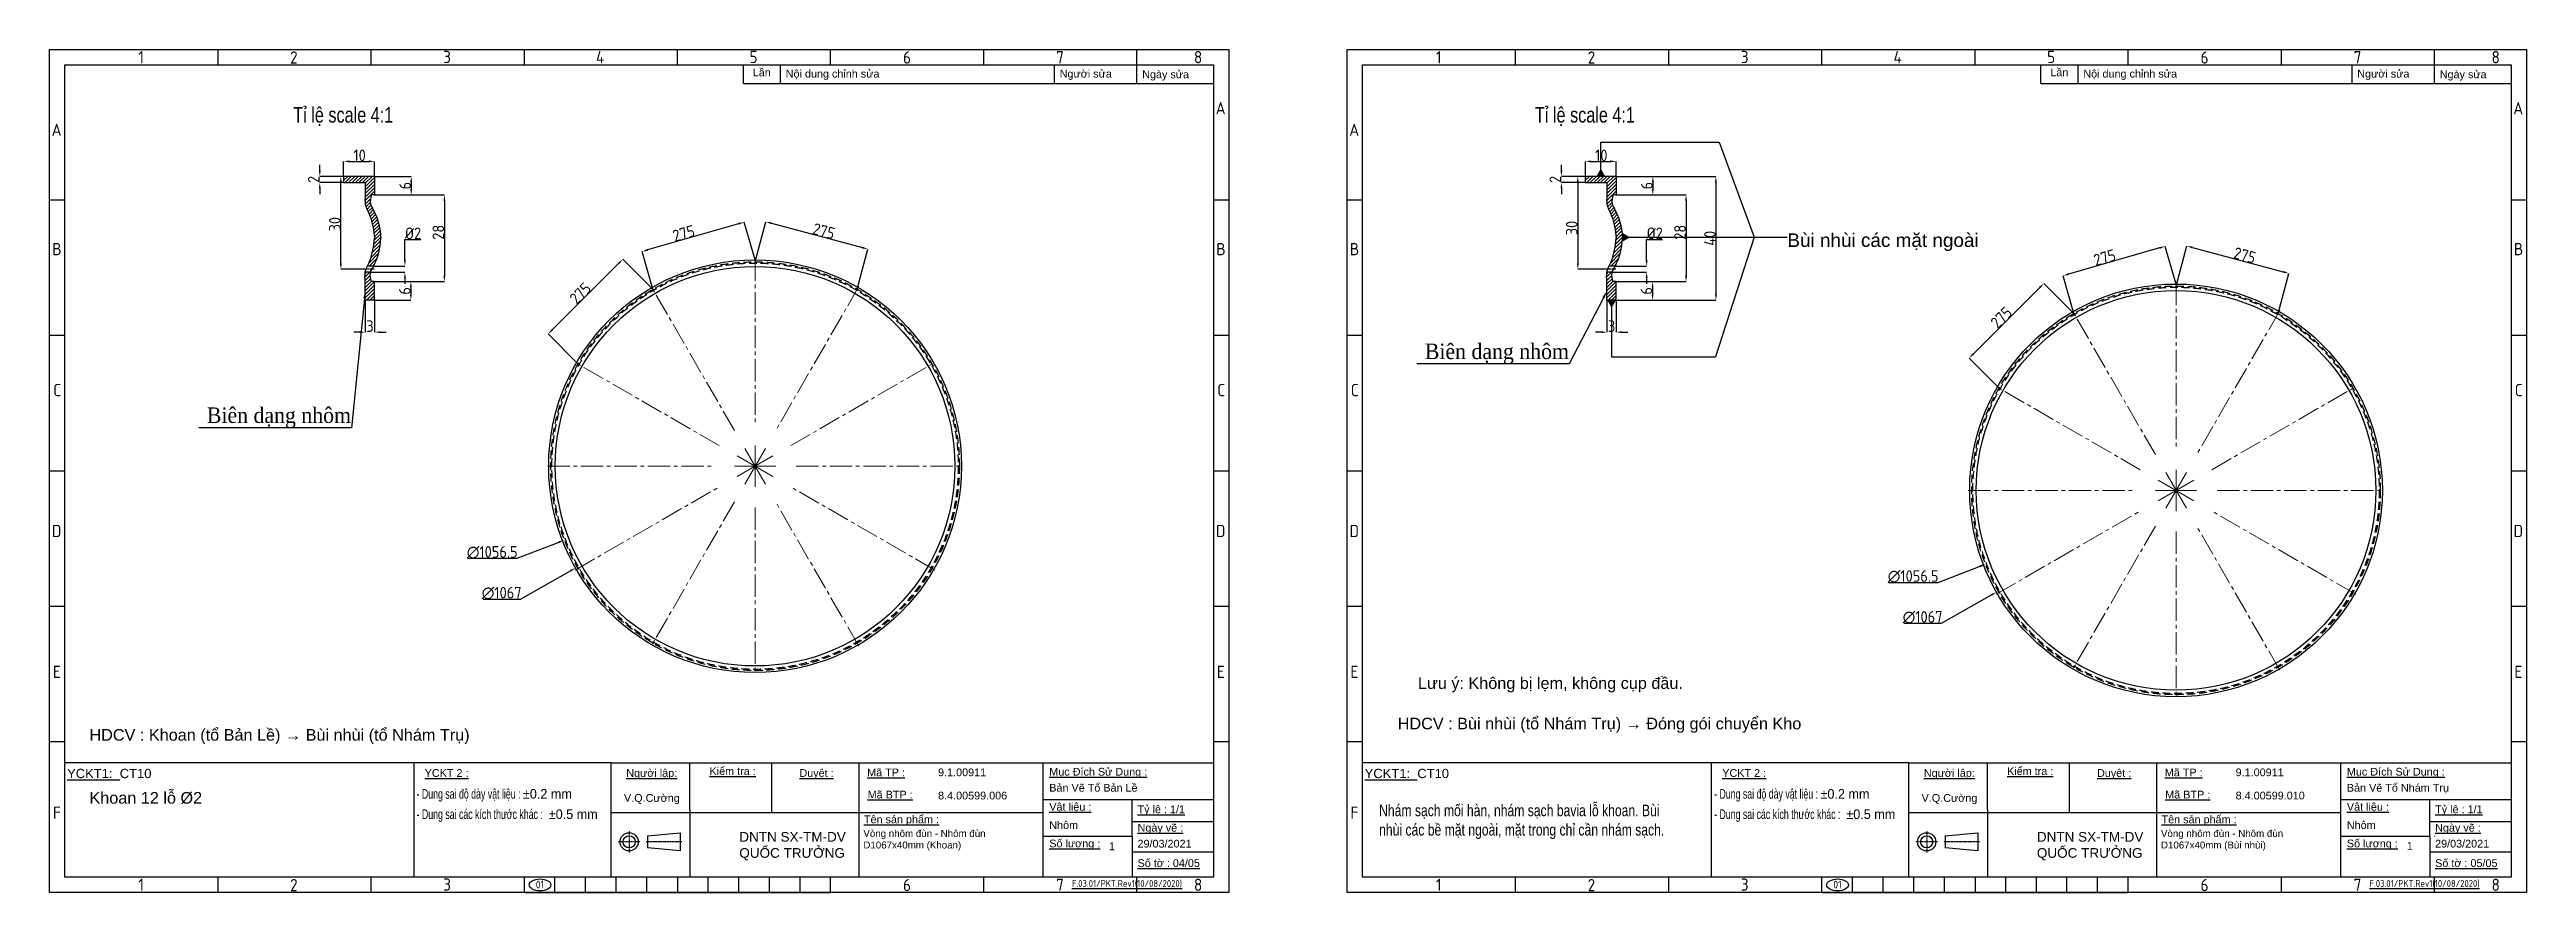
# Model space of a CAD drawing. Header units: millimetres. Extents: x -127318 to -46279, y 54276 to 57025.
# Drawn here: x -62929 to -56525, y 54338 to 56517 of the extents above; entities that cross this region are included whole.
import ezdxf
from ezdxf import colors
from ezdxf.entities.mleader import LeaderData, LeaderLine
from ezdxf.math import Vec2, Vec3

# ---------------------------------------------------------------- set-up
doc = ezdxf.new("R2010")
doc.units = ezdxf.units.MM
doc.header["$PDMODE"] = 2
for name, pattern in [('CENTER', [2, 1.25, -0.25, 0.25, -0.25]), ('CENTER2', [1.125, 0.75, -0.125, 0.125, -0.125]), ('CENTERX2', [4, 2.5, -0.5, 0.5, -0.5]), ('CONTPVMNIL', [0]), ('DASHEDX2', [1.5, 1, -0.5])]:
    doc.linetypes.add(name, pattern=pattern)
doc.layers.get('0').update_dxf_attribs({"linetype": 'CONTPVMNIL'})
doc.layers.get('DEFPOINTS').update_dxf_attribs({"color": 6})
doc.layers.add('0 CENTER', color=1, linetype='CENTERX2', lineweight=9)
for name, color, linetype in [('CENTER', 1, 'CENTERX2'), ('FRAME050', 6, 'Continuous'), ('hatch', 4, 'DASHEDX2'), ('MAIN', 7, 'Continuous')]:
    doc.layers.add(name, color=color, linetype=linetype)
doc.styles.add('ISOCP', font='isocp')
doc.styles.add('SLDTEXTSTYLE1', font='timesi.ttf', dxfattribs={"width": 0.933})
doc.styles.add('SLDTEXTSTYLE3', font='TXT', dxfattribs={"width": 0.65, "bigfont": 'bigfont'})
doc.styles.get("Standard").update_dxf_attribs({"font": 'isocp.shx'})
doc.styles.add('style1', font='arial.ttf', dxfattribs={"width": 0.75})
doc.dimstyles.new('Dim20', dxfattribs={"dimtxt": 20, "dimasz": 10, "dimexe": 0, "dimexo": 0, "dimgap": 0.6, "dimtad": 1, "dimtoh": 1, "dimdsep": 46, "dimtxsty": 'ISOCP', "dimcen": 0, "dimclrd": 3, "dimclre": 3, "dimclrt": 7, "dimadec": 3, "dimazin": 2, "dimtp": 0.05, "dimtm": 0.05, "dimtfac": 0.7, "dimtofl": 0, "dimtmove": 0, "dimatfit": 3, "dimfxl": 1, "dimtolj": 1, "dimarcsym": 0})
doc.dimstyles.new('Dim20$0', dxfattribs={"dimtxt": 20, "dimasz": 10, "dimexe": 0, "dimexo": 0, "dimgap": 0.6, "dimtad": 1, "dimtoh": 1, "dimdsep": 46, "dimtxsty": 'ISOCP', "dimcen": 0, "dimclrd": 3, "dimclre": 3, "dimclrt": 7, "dimadec": 3, "dimazin": 2, "dimtp": 0.05, "dimtm": 0.05, "dimtfac": 0.7, "dimtofl": 0, "dimtmove": 0, "dimatfit": 3, "dimfxl": 1, "dimtolj": 1, "dimarcsym": 0})
doc.dimstyles.new('Dim20$3', dxfattribs={"dimtxt": 20, "dimasz": 10, "dimexe": 0, "dimexo": 0, "dimgap": 0.6, "dimtad": 1, "dimtoh": 1, "dimdsep": 46, "dimtxsty": 'ISOCP', "dimcen": 0, "dimclrd": 3, "dimclre": 3, "dimclrt": 7, "dimadec": 3, "dimazin": 2, "dimtp": 0.05, "dimtm": 0.05, "dimtfac": 0.7, "dimtofl": 0, "dimtmove": 0, "dimatfit": 3, "dimfxl": 1, "dimtolj": 1, "dimarcsym": 0})

msp = doc.modelspace()

# ---------------------------------------------------------------- texts
at = {"attachment_point": 1}
for s, insert, char_height, width in [('{\\fArial|b0|i0|c0|p34;Lần}', (-61111.072, 56467.836), 20, 24.50884), ('{\\fArial|b0|i0|c0|p34;Lần}', (-57756.177, 56467.836), 20, 24.50884), ('{\\fArial|b0|i0|c0|p34;\\LYCKT1:\\l  CT10}', (-62883.715, 54657.272), 24, 413.48228), ('{\\fArial|b0|i0|c0|p34;\\LYCKT1:\\l  CT10}', (-59528.82, 54657.272), 24, 337.66338), ('{\\fArial|b0|i0|c0|p34;29/03/2021}', (-60116.319, 54473.85), 20, 11.98235), ('{\\fArial|b0|i0|c0|p34;29/03/2021}', (-56761.423, 54473.85), 20, 11.98235), ('{\\LF.03.01/PKT.Rev1(10/08/2020)}', (-60285.942, 54369.846), 18, 28.97216), ('{\\LF.03.01/PKT.Rev1(10/08/2020)}', (-56931.046, 54369.846), 18, 28.97216)]:
    msp.add_mtext(s, dxfattribs=dict(at, insert=insert, char_height=char_height, width=width))
at = {"color": 0, "attachment_point": 1, "style": 'SLDTEXTSTYLE3'}
for s, insert, char_height, width in [('{\\fArial|b0|i0|c0|p34;\\W1;\\C256;Nội dung chỉnh sửa}', (-61025.84, 56464.53), 20, 366.50686), ('{\\fArial|b0|i0|c0|p34;\\W1;\\C256;Người sửa}', (-60317.564, 56464.53), 20, 366.50686), ('{\\fArial|b0|i0|c0|p34;\\W1;\\C256;Ngày sửa}', (-60104.22, 56462.796), 20, 366.50686), ('{\\fArial|b0|i0|c0|p34;\\W1;\\C256;Nội dung chỉnh sửa}', (-57670.944, 56464.53), 20, 366.50686), ('{\\fArial|b0|i0|c0|p34;\\W1;\\C256;Người sửa}', (-56962.668, 56464.53), 20, 366.50686), ('{\\fArial|b0|i0|c0|p34;\\W1;\\C256;Ngày sửa}', (-56749.324, 56462.796), 20, 366.50686), ('{\\fArial|b0|i0|c0|p34;\\W1;\\L\\C256;YCKT 2 :}', (-61959.278, 54656.561), 20, 138.94161), ('{\\fArial|b0|i0|c0|p34;\\W1;\\L\\C256;Người lập:}', (-61438.101, 54656.561), 20, 138.94161), ('{\\fArial|b0|i0|c0|p34;\\W1;\\L\\C256;Kiểm tra :}', (-61222.845, 54661.404), 20, 138.94161), ('{\\fArial|b0|i0|c0|p34;\\W1;\\L\\C256;Duyệt :}', (-60990.372, 54656.561), 20, 138.94161), ('{\\fArial|b0|i0|c0|p34;\\W1;\\L\\C256;Mã TP :}', (-60815.232, 54657.992), 20, 138.94161), ('{\\fArial|b0|i0|c0|p34;\\W1;\\C256;9.1.00911}', (-60631.944, 54658.284), 20, 138.94161), ('{\\fArial|b0|i0|c0|p34;\\W1;\\L\\C256;Mục Đích Sử Dụng :}', (-60344.391, 54659.812), 20, 265.20084), ('{\\fArial|b0|i0|c0|p34;\\W1;\\L\\C256;YCKT 2 :}', (-58604.383, 54656.561), 20, 138.94161), ('{\\fArial|b0|i0|c0|p34;\\W1;\\L\\C256;Người lập:}', (-58083.205, 54656.561), 20, 138.94161), ('{\\fArial|b0|i0|c0|p34;\\W1;\\L\\C256;Kiểm tra :}', (-57867.949, 54661.404), 20, 138.94161), ('{\\fArial|b0|i0|c0|p34;\\W1;\\L\\C256;Duyệt :}', (-57635.476, 54656.561), 20, 138.94161), ('{\\fArial|b0|i0|c0|p34;\\W1;\\L\\C256;Mã TP :}', (-57460.337, 54657.992), 20, 138.94161), ('{\\fArial|b0|i0|c0|p34;\\W1;\\C256;9.1.00911}', (-57277.048, 54658.284), 20, 138.94161), ('{\\fArial|b0|i0|c0|p34;\\W1;\\L\\C256;Mục Đích Sử Dụng :}', (-56989.495, 54659.812), 20, 265.20084), ('{\\fArial|b0|i0|c0|p34; - Dung sai độ dày vật liệu : \\W0.933;%%P0.2 mm}', (-61986.648, 54605.083), 25, 805.87067), ('{\\fArial|b0|i0|c0|p34;\\W1;\\C256;V.Q.Cường}', (-61443.896, 54592.047), 20, 138.94161), ('{\\fArial|b0|i0|c0|p34;\\W1;\\L\\C256;Mã BTP :}', (-60813.948, 54600.737), 20, 138.94161), ('{\\fArial|b0|i0|c0|p34;\\W1;\\C256;8.4.00599.006}', (-60631.944, 54598.221), 20, 138.94161), ('{\\fArial|b0|i0|c0|p34;\\W1;\\L\\C256;Vật liệu :}', (-60344.391, 54569.186), 20, 138.94161), ('{\\fArial|b0|i0|c0|p34;\\W1;\\C256;Bản Vẽ Tổ Bản Lề }', (-60344.391, 54618.279), 20, 265.20084), ('{\\fArial|b0|i0|c0|p34;\\W1;\\L\\C256;Tỷ lệ : 1/1}', (-60116.147, 54562.665), 20, 138.94161), ('{\\fArial|b0|i0|c0|p34; - Dung sai độ dày vật liệu : \\W0.933;%%P0.2 mm}', (-58631.752, 54605.083), 25, 805.87067), ('{\\fArial|b0|i0|c0|p34;\\W1;\\C256;V.Q.Cường}', (-58089, 54592.047), 20, 138.94161), ('{\\fArial|b0|i0|c0|p34;\\W1;\\L\\C256;Mã BTP :}', (-57459.053, 54600.737), 20, 138.94161), ('{\\fArial|b0|i0|c0|p34;\\W1;\\C256;8.4.00599.010}', (-57277.048, 54598.221), 20, 138.94161), ('{\\fArial|b0|i0|c0|p34;\\W1;\\L\\C256;Vật liệu :}', (-56989.495, 54569.186), 20, 138.94161), ('{\\fArial|b0|i0|c0|p34;\\W1;\\C256;Bản Vẽ Tổ Nhám Trụ}', (-56989.495, 54618.279), 20, 265.20084), ('{\\fArial|b0|i0|c0|p34;\\W1;\\L\\C256;Tỷ lệ : 1/1}', (-56761.251, 54562.665), 20, 138.94161), ('{\\fArial|b0|i0|c0|p34; - Dung sai các kích thước khác : \\W0.933; %%P0.5 mm}', (-61986.648, 54552.549), 25, 805.87067), ('{\\fArial|b0|i0|c0|p34;\\W1;\\C256;Vòng nhôm đùn - Nhôm đùn D1067x40mm (Khoan)}', (-60825.009, 54499.36, 0), 18, 470.24359), ('{\\fArial|b0|i0|c0|p34;\\W1;\\L\\C256;Tên sản phẩm :}', (-60823.6, 54536.677), 20, 203.56136), ('{\\fArial|b0|i0|c0|p34;\\W1;\\C256;Nhôm}', (-60344.391, 54521.784), 20, 138.94161), ('{\\fArial|b0|i0|c0|p34;\\W1;\\L\\C256;Ngày vẽ :}', (-60116.147, 54515.087), 20, 138.94161), ('{\\fArial|b0|i0|c0|p34; - Dung sai các kích thước khác : \\W0.933; %%P0.5 mm}', (-58631.752, 54552.549), 25, 805.87067), ('{\\fArial|b0|i0|c0|p34;\\W1;\\C256;Vòng nhôm đùn - Nhôm đùn D1067x40mm (Bùi nhùi)}', (-57470.113, 54499.36, 0), 18, 470.24359), ('{\\fArial|b0|i0|c0|p34;\\W1;\\L\\C256;Tên sản phẩm :}', (-57468.704, 54536.677), 20, 203.56136), ('{\\fArial|b0|i0|c0|p34;\\W1;\\C256;Nhôm}', (-56989.495, 54521.784), 20, 138.94161), ('{\\fArial|b0|i0|c0|p34;\\W1;\\L\\C256;Ngày vẽ :}', (-56761.251, 54515.087), 20, 138.94161), ('{\\fArial|b0|i0|c0|p34;\\W1;\\C256;DNTN SX-TM-DV QUỐC TRƯỞNG}', (-61145.85, 54494.012), 25, 372.53153), ('{\\fArial|b0|i0|c0|p34;\\W1;\\L\\C256;Số lượng :}', (-60344.391, 54474.382), 20, 138.94161), ('{\\fArial|b0|i0|c0|p34;\\W1;\\C256;1}', (-60190.244, 54466.976), 20, 138.94161), ('{\\fArial|b0|i0|c0|p34;\\W1;\\C256;DNTN SX-TM-DV QUỐC TRƯỞNG}', (-57790.954, 54494.012), 25, 372.53153), ('{\\fArial|b0|i0|c0|p34;\\W1;\\L\\C256;Số lượng :}', (-56989.495, 54474.382), 20, 138.94161), ('{\\fArial|b0|i0|c0|p34;\\W1;\\C256;1}', (-56834.513, 54468.161), 20, 138.94161), ('{\\fArial|b0|i0|c0|p34;\\W1;\\L\\C256;Số tờ : 04/05}', (-60116.147, 54423.618), 20, 181.78347), ('{\\fArial|b0|i0|c0|p34;\\W1;\\L\\C256;Số tờ : 05/05}', (-56761.251, 54423.618), 20, 176.16734)]:
    msp.add_mtext(s, dxfattribs=dict(at, insert=insert, char_height=char_height, width=width))
at = {"ltscale": 30, "attachment_point": 1, "style": 'style1'}
for s, insert, char_height, width in [('Tỉ lệ scale 4:1', (-62299.048, 56368.058, 0), 40, 420.04539), ('Tỉ lệ scale 4:1', (-59088.667, 56368.058, 0), 40, 420.04539), ('{\\W1;Lưu ý: Không bị lẹm, không cụp đầu.}', (-59391.129, 54893.969, 0), 30, 1429.70348), ('{\\W1;HDCV : Khoan (tổ Bản Lề) → Bùi nhùi (tổ Nhám Trụ)}', (-62825.996, 54760.113, 0), 30, 1092.68288), ('{\\W1;HDCV : Bùi nhùi (tổ Nhám Trụ) → Đóng gói chuyển Kho}', (-59443.433, 54789.415, 0), 30, 1429.70348), ('{\\W1;Khoan 12 lỗ %%C2}', (-62825.996, 54597.344, 0), 30, 1092.68288), ('Nhám sạch mối hàn, nhám sạch bavia lỗ khoan. Bùi nhùi các bề mặt ngoài, mặt trong chỉ cần nhám sạch.', (-59491.604, 54564.819, 0), 30, 749.86086)]:
    msp.add_mtext(s, dxfattribs=dict(at, insert=insert, char_height=char_height, width=width))
at = {"color": 7, "ltscale": 30, "insert": (-58436.043, 56041.518, 0), "char_height": 35, "attachment_point": 1, "style": 'style1'}
msp.add_mtext('{\\W1;Bùi nhùi các mặt ngoài}', dxfattribs=at)
at = {"color": 7, "char_height": 20, "width": 24.50884, "attachment_point": 1}
for insert in [(-61672.053, 54367.985), (-58317.157, 54367.985)]:
    msp.add_mtext('01', dxfattribs=dict(at, insert=insert))

# ---------------------------------------------------------------- blocks, each defined once
blk = doc.blocks.new('ẢERHAEEH')
at = {"layer": 'FRAME050'}
for p, q in [((-261.36, 213.96), (-261.36, 217.92)), ((-221.76, 213.96), (-221.76, 217.92)), ((-182.16, 213.96), (-182.16, 217.92)), ((-142.56, 213.96), (-142.56, 217.92)), ((-102.96, 213.96), (-102.96, 217.92)), ((-63.36, 213.96), (-63.36, 217.92)), ((-23.76, 213.96), (-23.76, 217.92)), ((-300.96, 178.96), (-304.92, 178.96)), ((0, 178.96), (-3.96, 178.96)), ((-300.96, 143.96), (-304.92, 143.96)), ((0, 143.96), (-3.96, 143.96)), ((-304.92, 108.96), (-300.96, 108.96)), ((-3.96, 108.96), (0, 108.96)), ((-300.96, 73.96), (-304.92, 73.96)), ((0, 73.96), (-3.96, 73.96)), ((-300.96, 38.96), (-304.92, 38.96)), ((0, 38.96), (-3.96, 38.96)), ((-261.36, 0), (-261.36, 3.96)), ((-221.76, 0), (-221.76, 3.96)), ((-182.16, 0), (-182.16, 3.96)), ((-182.16, 0), (-102.96, 0)), ((-174.24, 0), (-174.24, 3.96)), ((-166.32, 0), (-166.32, 3.96)), ((-158.4, 0), (-158.4, 3.96)), ((-150.48, 0), (-150.48, 3.96)), ((-142.56, 3.96), (-142.56, 0)), ((-134.64, 0), (-134.64, 3.96)), ((-126.72, 0), (-126.72, 3.96)), ((-118.8, 0), (-118.8, 3.96)), ((-110.88, 0), (-110.88, 3.96)), ((-102.96, 0), (-102.96, 3.96)), ((-63.36, 0), (-63.36, 3.96)), ((-23.76, 0), (-23.76, 3.96))]:
    blk.add_line(p, q, dxfattribs=at)
at = {"layer": 'MAIN', "color": 7, "linetype": 'Continuous'}
blk.add_lwpolyline([(-300.96, 213.96), (-3.96, 213.96), (-3.96, 3.96), (-300.96, 3.96)], close=True, dxfattribs=at)
at = {"layer": 'FRAME050', "style": 'ISOCP'}
for s, p in [('1', (-281.95, 214.36)), ('2', (-242.72, 214.28)), ('3', (-203.13, 214.42)), ('4', (-163.63, 214.36)), ('5', (-123.93, 214.42)), ('6', (-84.25, 214.28)), ('7', (-44.67, 214.36)), ('8', (-9.03, 214.36)), ('A', (-304.37, 195.59)), ('A', (-3.41, 201.17)), ('B', (-304.21, 164.74)), ('B', (-3.25, 164.74)), ('C', (-303.97, 128.3)), ('C', (-3.01, 128.3)), ('D', (-304.3, 91.87)), ('D', (-3.34, 91.87)), ('E', (-304.05, 55.44)), ('E', (-3.09, 55.44)), ('F', (-304.05, 19.01)), ('1', (-281.95, 0.4)), ('2', (-242.72, 0.32)), ('3', (-203.13, 0.46)), ('6', (-84.25, 0.32)), ('7', (-44.67, 0.4)), ('8', (-9.03, 0.4))]:
    blk.add_text(s, height=3.17, dxfattribs=at).set_placement(p)
blk = doc.blocks.new('*D455')
at = {"color": 3, "lineweight": -2, "ltscale": 30, "transparency": 16777216}
for p, q in [((-62088.8, 55917), (-61995, 55917)), ((-62088.8, 55869), (-61995, 55869)), ((-61995, 55902), (-61995, 55884))]:
    blk.add_line(p, q, dxfattribs=at)
at = {"color": 3, "ltscale": 30, "transparency": 16777216}
for points in [[(-61997.5, 55902), (-61992.5, 55902), (-61995, 55917)], [(-61997.5, 55884), (-61992.5, 55884), (-61995, 55869)]]:
    blk.add_solid(points, dxfattribs=at)
at = {"layer": 'DEFPOINTS', "color": 0, "ltscale": 30, "transparency": 16777216}
for p in [(-62088.8, 55917), (-62088.8, 55869), (-61995, 55869)]:
    blk.add_point(p, dxfattribs=at)
at = {"color": 7, "ltscale": 30, "transparency": 16777216, "insert": (-62010.6, 55893), "char_height": 30, "attachment_point": 5, "rotation": 90, "style": 'ISOCP'}
blk.add_mtext('\\A1;6', dxfattribs=at)
blk = doc.blocks.new('*D454')
at = {"color": 3, "lineweight": -2, "ltscale": 30, "transparency": 16777216}
for p, q in [((-62112.8, 55869), (-62112.8, 55786.2)), ((-62088.8, 55869), (-62088.8, 55786.2)), ((-62127.8, 55786.2), (-62142.8, 55786.2)), ((-62073.8, 55786.2), (-62058.8, 55786.2))]:
    blk.add_line(p, q, dxfattribs=at)
at = {"color": 3, "ltscale": 30, "transparency": 16777216}
for points in [[(-62127.8, 55788.7), (-62127.8, 55783.7), (-62112.8, 55786.2)], [(-62073.8, 55788.7), (-62073.8, 55783.7), (-62088.8, 55786.2)]]:
    blk.add_solid(points, dxfattribs=at)
at = {"layer": 'DEFPOINTS', "color": 0, "ltscale": 30, "transparency": 16777216}
for p in [(-62112.8, 55869), (-62088.8, 55869), (-62088.8, 55786.2)]:
    blk.add_point(p, dxfattribs=at)
at = {"color": 7, "ltscale": 30, "transparency": 16777216, "insert": (-62100.8, 55801.8), "char_height": 30, "attachment_point": 5, "style": 'ISOCP'}
blk.add_mtext('\\A1;3', dxfattribs=at)
blk = doc.blocks.new('*D456')
at = {"color": 3, "lineweight": -2, "ltscale": 30, "transparency": 16777216}
for p, q in [((-62088.8, 56189), (-61994.1, 56189)), ((-61994.1, 56174), (-61994.1, 56156)), ((-62088.8, 56141), (-61994.1, 56141))]:
    blk.add_line(p, q, dxfattribs=at)
at = {"color": 3, "ltscale": 30, "transparency": 16777216}
for points in [[(-61996.6, 56174), (-61991.6, 56174), (-61994.1, 56189)], [(-61996.6, 56156), (-61991.6, 56156), (-61994.1, 56141)]]:
    blk.add_solid(points, dxfattribs=at)
at = {"layer": 'DEFPOINTS', "color": 0, "ltscale": 30, "transparency": 16777216}
for p in [(-62088.8, 56189), (-62088.8, 56141), (-61994.1, 56141)]:
    blk.add_point(p, dxfattribs=at)
at = {"color": 7, "ltscale": 30, "transparency": 16777216, "insert": (-62009.7, 56165), "char_height": 30, "attachment_point": 5, "rotation": 90, "style": 'ISOCP'}
blk.add_mtext('\\A1;6', dxfattribs=at)
blk = doc.blocks.new('*D459')
at = {"color": 3, "lineweight": -2, "ltscale": 30, "transparency": 16777216}
for p, q in [((-61711.3, 55096.1), (-61582.3, 55169.3)), ((-61808.3, 55096.1), (-61711.3, 55096.1))]:
    blk.add_line(p, q, dxfattribs=at)
at = {"color": 3, "ltscale": 30, "transparency": 16777216}
blk.add_solid([(-61583.5, 55171.4), (-61581.1, 55167.1), (-61569.2, 55176.7)], dxfattribs=at)
at = {"layer": 'DEFPOINTS', "color": 0, "ltscale": 30, "transparency": 16777216}
for p in [(-60640.9, 55702.7), (-61569.2, 55176.7)]:
    blk.add_point(p, dxfattribs=at)
at = {"color": 7, "ltscale": 30, "transparency": 16777216, "insert": (-61760.3, 55111.7), "char_height": 30, "attachment_point": 5, "style": 'ISOCP'}
blk.add_mtext('\\A1;∅1067', dxfattribs=at)
blk = doc.blocks.new('*D461')
at = {"color": 3, "lineweight": -2, "ltscale": 30, "transparency": 16777216}
for p, q in [((-61105.1, 55967.9), (-61077.3, 56071.6)), ((-61062.8, 56067.7), (-60827.7, 56004.7)), ((-60841, 55897.2), (-60813.2, 56000.8))]:
    blk.add_line(p, q, dxfattribs=at)
at = {"color": 3, "ltscale": 30, "transparency": 16777216}
for points in [[(-61062.2, 56070.1), (-61063.5, 56065.3), (-61077.3, 56071.6)], [(-60827, 56007.1), (-60828.3, 56002.3), (-60813.2, 56000.8)]]:
    blk.add_solid(points, dxfattribs=at)
at = {"layer": 'DEFPOINTS', "color": 0, "ltscale": 30, "transparency": 16777216}
for p in [(-60813.2, 56000.8), (-61105.1, 55967.9), (-60841, 55897.2)]:
    blk.add_point(p, dxfattribs=at)
at = {"color": 7, "ltscale": 30, "transparency": 16777216, "insert": (-60927.3, 56047.5), "char_height": 30, "attachment_point": 5, "rotation": 345, "style": 'ISOCP'}
blk.add_mtext('\\A1;275', dxfattribs=at)
blk = doc.blocks.new('*D453')
at = {"color": 3, "lineweight": -2, "ltscale": 30, "transparency": 16777216}
for p, q in [((-61369.2, 55897.2), (-61446.9, 55974.8)), ((-61457.5, 55964.2), (-61629.6, 55792.1)), ((-61562.6, 55703.8), (-61640.2, 55781.5))]:
    blk.add_line(p, q, dxfattribs=at)
at = {"color": 3, "ltscale": 30, "transparency": 16777216}
for points in [[(-61459.2, 55966), (-61455.7, 55962.4), (-61446.9, 55974.8)], [(-61631.4, 55793.8), (-61627.8, 55790.3), (-61640.2, 55781.5)]]:
    blk.add_solid(points, dxfattribs=at)
at = {"layer": 'DEFPOINTS', "color": 0, "ltscale": 30, "transparency": 16777216}
for p in [(-61369.2, 55897.2), (-61640.2, 55781.5), (-61562.6, 55703.8)]:
    blk.add_point(p, dxfattribs=at)
at = {"color": 7, "ltscale": 30, "transparency": 16777216, "insert": (-61556.9, 55886.8), "char_height": 30, "attachment_point": 5, "rotation": 45, "style": 'ISOCP'}
blk.add_mtext('\\A1;275', dxfattribs=at)
blk = doc.blocks.new('*D452')
at = {"color": 3, "lineweight": -2, "ltscale": 30, "transparency": 16777216}
for p, q in [((-61147.5, 56066.5), (-61382.8, 55998.7)), ((-61105.1, 55973.2), (-61133.1, 56070.6)), ((-61369.2, 55897.2), (-61397.3, 55994.6))]:
    blk.add_line(p, q, dxfattribs=at)
at = {"color": 3, "ltscale": 30, "transparency": 16777216}
for points in [[(-61148.2, 56068.9), (-61146.9, 56064.1), (-61133.1, 56070.6)], [(-61383.5, 56001.1), (-61382.1, 55996.3), (-61397.3, 55994.6)]]:
    blk.add_solid(points, dxfattribs=at)
at = {"layer": 'DEFPOINTS', "color": 0, "ltscale": 30, "transparency": 16777216}
for p in [(-61397.3, 55994.6), (-61105.1, 55973.2), (-61369.2, 55897.2)]:
    blk.add_point(p, dxfattribs=at)
at = {"color": 7, "ltscale": 30, "transparency": 16777216, "insert": (-61289.6, 56041.8), "char_height": 30, "attachment_point": 5, "rotation": 16.0572, "style": 'ISOCP'}
blk.add_mtext('\\A1;275', dxfattribs=at)
blk = doc.blocks.new('*D472')
at = {"color": 3, "lineweight": -2, "ltscale": 30, "transparency": 16777216}
for p, q in [((-58878.4, 55917), (-58784.6, 55917)), ((-58878.4, 55869), (-58784.6, 55869)), ((-58784.6, 55902), (-58784.6, 55884))]:
    blk.add_line(p, q, dxfattribs=at)
at = {"color": 3, "ltscale": 30, "transparency": 16777216}
for points in [[(-58787.1, 55902), (-58782.1, 55902), (-58784.6, 55917)], [(-58787.1, 55884), (-58782.1, 55884), (-58784.6, 55869)]]:
    blk.add_solid(points, dxfattribs=at)
at = {"layer": 'DEFPOINTS', "color": 0, "ltscale": 30, "transparency": 16777216}
for p in [(-58878.4, 55917), (-58878.4, 55869), (-58784.6, 55869)]:
    blk.add_point(p, dxfattribs=at)
at = {"color": 7, "ltscale": 30, "transparency": 16777216, "insert": (-58800.2, 55893), "char_height": 30, "attachment_point": 5, "rotation": 90, "style": 'ISOCP'}
blk.add_mtext('\\A1;6', dxfattribs=at)
blk = doc.blocks.new('*D471')
at = {"color": 3, "lineweight": -2, "ltscale": 30, "transparency": 16777216}
for p, q in [((-58902.4, 55869), (-58902.4, 55786.2)), ((-58878.4, 55869), (-58878.4, 55786.2)), ((-58917.4, 55786.2), (-58932.4, 55786.2)), ((-58863.4, 55786.2), (-58848.4, 55786.2))]:
    blk.add_line(p, q, dxfattribs=at)
at = {"color": 3, "ltscale": 30, "transparency": 16777216}
for points in [[(-58917.4, 55788.7), (-58917.4, 55783.7), (-58902.4, 55786.2)], [(-58863.4, 55788.7), (-58863.4, 55783.7), (-58878.4, 55786.2)]]:
    blk.add_solid(points, dxfattribs=at)
at = {"layer": 'DEFPOINTS', "color": 0, "ltscale": 30, "transparency": 16777216}
for p in [(-58902.4, 55869), (-58878.4, 55869), (-58878.4, 55786.2)]:
    blk.add_point(p, dxfattribs=at)
at = {"color": 7, "ltscale": 30, "transparency": 16777216, "insert": (-58890.4, 55801.8), "char_height": 30, "attachment_point": 5, "style": 'ISOCP'}
blk.add_mtext('\\A1;3', dxfattribs=at)
blk = doc.blocks.new('*D475')
at = {"color": 3, "lineweight": -2, "ltscale": 30, "transparency": 16777216}
for p, q in [((-59020.2, 56204), (-59020.2, 56219)), ((-58958.4, 56189), (-59020.2, 56189)), ((-58958.4, 56173), (-59020.2, 56173)), ((-59020.2, 56158), (-59020.2, 56143))]:
    blk.add_line(p, q, dxfattribs=at)
at = {"color": 3, "ltscale": 30, "transparency": 16777216}
for points in [[(-59022.7, 56204), (-59017.7, 56204), (-59020.2, 56189)], [(-59022.7, 56158), (-59017.7, 56158), (-59020.2, 56173)]]:
    blk.add_solid(points, dxfattribs=at)
at = {"layer": 'DEFPOINTS', "color": 0, "ltscale": 30, "transparency": 16777216}
for p in [(-59020.2, 56173), (-58958.4, 56189), (-58958.4, 56173)]:
    blk.add_point(p, dxfattribs=at)
at = {"color": 7, "ltscale": 30, "transparency": 16777216, "insert": (-59035.8, 56181), "char_height": 30, "attachment_point": 5, "rotation": 90, "style": 'ISOCP'}
blk.add_mtext('\\A1;2', dxfattribs=at)
blk = doc.blocks.new('*D457')
at = {"color": 3, "lineweight": -2, "ltscale": 30, "transparency": 16777216}
for p, q in [((-62168.8, 56189), (-62168.8, 56227.8)), ((-62153.8, 56227.8), (-62103.8, 56227.8)), ((-62088.8, 56189), (-62088.8, 56227.8))]:
    blk.add_line(p, q, dxfattribs=at)
at = {"color": 3, "ltscale": 30, "transparency": 16777216}
for points in [[(-62153.8, 56230.3), (-62153.8, 56225.3), (-62168.8, 56227.8)], [(-62103.8, 56230.3), (-62103.8, 56225.3), (-62088.8, 56227.8)]]:
    blk.add_solid(points, dxfattribs=at)
at = {"layer": 'DEFPOINTS', "color": 0, "ltscale": 30, "transparency": 16777216}
for p in [(-62168.8, 56189), (-62088.8, 56227.8), (-62088.8, 56189)]:
    blk.add_point(p, dxfattribs=at)
at = {"color": 7, "ltscale": 30, "transparency": 16777216, "insert": (-62127.5, 56243.4), "char_height": 30, "attachment_point": 5, "style": 'ISOCP'}
blk.add_mtext('\\A1;10', dxfattribs=at)
blk = doc.blocks.new('*D458')
at = {"color": 3, "lineweight": -2, "ltscale": 30, "transparency": 16777216}
for p, q in [((-62230.5, 56204), (-62230.5, 56219)), ((-62168.8, 56189), (-62230.5, 56189)), ((-62168.8, 56173), (-62230.5, 56173)), ((-62230.5, 56158), (-62230.5, 56143))]:
    blk.add_line(p, q, dxfattribs=at)
at = {"color": 3, "ltscale": 30, "transparency": 16777216}
for points in [[(-62233, 56204), (-62228, 56204), (-62230.5, 56189)], [(-62233, 56158), (-62228, 56158), (-62230.5, 56173)]]:
    blk.add_solid(points, dxfattribs=at)
at = {"layer": 'DEFPOINTS', "color": 0, "ltscale": 30, "transparency": 16777216}
for p in [(-62230.5, 56173), (-62168.8, 56189), (-62168.8, 56173)]:
    blk.add_point(p, dxfattribs=at)
at = {"color": 7, "ltscale": 30, "transparency": 16777216, "insert": (-62246.1, 56181), "char_height": 30, "attachment_point": 5, "rotation": 90, "style": 'ISOCP'}
blk.add_mtext('\\A1;2', dxfattribs=at)
blk = doc.blocks.new('*D467')
at = {"color": 3, "lineweight": -2, "ltscale": 30, "transparency": 16777216}
for p, q in [((-62010.3, 55972), (-62010.3, 56026.2)), ((-62010.3, 56026.2), (-61968.9, 56026.2)), ((-62099.1, 55941), (-62010.3, 55941)), ((-62091.5, 55957), (-62010.3, 55957)), ((-62010.3, 55926), (-62010.3, 55911))]:
    blk.add_line(p, q, dxfattribs=at)
at = {"color": 3, "ltscale": 30, "transparency": 16777216}
for points in [[(-62012.8, 55972), (-62007.8, 55972), (-62010.3, 55957)], [(-62012.8, 55926), (-62007.8, 55926), (-62010.3, 55941)]]:
    blk.add_solid(points, dxfattribs=at)
at = {"layer": 'DEFPOINTS', "color": 0, "ltscale": 30, "transparency": 16777216}
for p in [(-62099.1, 55941, 0), (-62091.5, 55957, 0), (-62010.3, 55941)]:
    blk.add_point(p, dxfattribs=at)
at = {"color": 7, "ltscale": 30, "transparency": 16777216, "insert": (-61989.3, 56041.8), "char_height": 30, "attachment_point": 5, "style": 'ISOCP'}
blk.add_mtext('\\A1;%%C2', dxfattribs=at)
blk = doc.blocks.new('*D468')
at = {"color": 3, "lineweight": -2, "ltscale": 30, "transparency": 16777216}
for p, q in [((-62088.8, 56141), (-61908.4, 56141)), ((-61908.4, 56126), (-61908.4, 55932)), ((-62088.8, 55917), (-61908.4, 55917))]:
    blk.add_line(p, q, dxfattribs=at)
at = {"color": 3, "ltscale": 30, "transparency": 16777216}
for points in [[(-61910.9, 56126), (-61905.9, 56126), (-61908.4, 56141)], [(-61910.9, 55932), (-61905.9, 55932), (-61908.4, 55917)]]:
    blk.add_solid(points, dxfattribs=at)
at = {"layer": 'DEFPOINTS', "color": 0, "ltscale": 30, "transparency": 16777216}
for p in [(-62088.8, 56141, 0), (-62088.8, 55917, 0), (-61908.4, 55917)]:
    blk.add_point(p, dxfattribs=at)
at = {"color": 7, "ltscale": 30, "transparency": 16777216, "insert": (-61924, 56044.5), "char_height": 30, "attachment_point": 5, "rotation": 90, "style": 'ISOCP'}
blk.add_mtext('\\A1;28', dxfattribs=at)
blk = doc.blocks.new('*D460')
at = {"color": 3, "lineweight": -2, "ltscale": 30, "transparency": 16777216}
for p, q in [((-61720.2, 55201.6), (-61611.7, 55243.6)), ((-61848.4, 55201.6), (-61720.2, 55201.6))]:
    blk.add_line(p, q, dxfattribs=at)
at = {"color": 3, "ltscale": 30, "transparency": 16777216}
blk.add_solid([(-61612.6, 55245.9), (-61610.8, 55241.3), (-61597.7, 55249)], dxfattribs=at)
at = {"layer": 'DEFPOINTS', "color": 0, "ltscale": 30, "transparency": 16777216}
for p in [(-60612.4, 55630.4), (-61597.7, 55249)]:
    blk.add_point(p, dxfattribs=at)
at = {"color": 7, "ltscale": 30, "transparency": 16777216, "insert": (-61784.8, 55217.2), "char_height": 30, "attachment_point": 5, "style": 'ISOCP'}
blk.add_mtext('\\A1;∅1056.5', dxfattribs=at)
blk = doc.blocks.new('*D474')
at = {"color": 3, "lineweight": -2, "ltscale": 30, "transparency": 16777216}
for p, q in [((-58958.4, 56189), (-58958.4, 56227.8)), ((-58943.4, 56227.8), (-58893.4, 56227.8)), ((-58878.4, 56189), (-58878.4, 56227.8))]:
    blk.add_line(p, q, dxfattribs=at)
at = {"color": 3, "ltscale": 30, "transparency": 16777216}
for points in [[(-58943.4, 56230.3), (-58943.4, 56225.3), (-58958.4, 56227.8)], [(-58893.4, 56230.3), (-58893.4, 56225.3), (-58878.4, 56227.8)]]:
    blk.add_solid(points, dxfattribs=at)
at = {"layer": 'DEFPOINTS', "color": 0, "ltscale": 30, "transparency": 16777216}
for p in [(-58958.4, 56189), (-58878.4, 56227.8), (-58878.4, 56189)]:
    blk.add_point(p, dxfattribs=at)
at = {"color": 7, "ltscale": 30, "transparency": 16777216, "insert": (-58917.1, 56243.4), "char_height": 30, "attachment_point": 5, "style": 'ISOCP'}
blk.add_mtext('\\A1;10', dxfattribs=at)
blk = doc.blocks.new('*D473')
at = {"color": 3, "lineweight": -2, "ltscale": 30, "transparency": 16777216}
for p, q in [((-58878.4, 56189), (-58783.8, 56189)), ((-58783.8, 56174), (-58783.8, 56156)), ((-58878.4, 56141), (-58783.8, 56141))]:
    blk.add_line(p, q, dxfattribs=at)
at = {"color": 3, "ltscale": 30, "transparency": 16777216}
for points in [[(-58786.3, 56174), (-58781.3, 56174), (-58783.8, 56189)], [(-58786.3, 56156), (-58781.3, 56156), (-58783.8, 56141)]]:
    blk.add_solid(points, dxfattribs=at)
at = {"layer": 'DEFPOINTS', "color": 0, "ltscale": 30, "transparency": 16777216}
for p in [(-58878.4, 56189), (-58878.4, 56141), (-58783.8, 56141)]:
    blk.add_point(p, dxfattribs=at)
at = {"color": 7, "ltscale": 30, "transparency": 16777216, "insert": (-58799.4, 56165), "char_height": 30, "attachment_point": 5, "rotation": 90, "style": 'ISOCP'}
blk.add_mtext('\\A1;6', dxfattribs=at)
blk = doc.blocks.new('*D476')
at = {"color": 3, "lineweight": -2, "ltscale": 30, "transparency": 16777216}
for p, q in [((-58799.9, 55972), (-58799.9, 56026.2)), ((-58799.9, 56026.2), (-58758.5, 56026.2)), ((-58888.7, 55941), (-58799.9, 55941)), ((-58881.1, 55957), (-58799.9, 55957)), ((-58799.9, 55926), (-58799.9, 55911))]:
    blk.add_line(p, q, dxfattribs=at)
at = {"color": 3, "ltscale": 30, "transparency": 16777216}
for points in [[(-58802.4, 55972), (-58797.4, 55972), (-58799.9, 55957)], [(-58802.4, 55926), (-58797.4, 55926), (-58799.9, 55941)]]:
    blk.add_solid(points, dxfattribs=at)
at = {"layer": 'DEFPOINTS', "color": 0, "ltscale": 30, "transparency": 16777216}
for p in [(-58888.7, 55941, 0), (-58881.1, 55957, 0), (-58799.9, 55941)]:
    blk.add_point(p, dxfattribs=at)
at = {"color": 7, "ltscale": 30, "transparency": 16777216, "insert": (-58778.9, 56041.8), "char_height": 30, "attachment_point": 5, "style": 'ISOCP'}
blk.add_mtext('\\A1;%%C2', dxfattribs=at)
blk = doc.blocks.new('*D477')
at = {"color": 3, "lineweight": -2, "ltscale": 30, "transparency": 16777216}
for p, q in [((-58878.4, 56141), (-58698, 56141)), ((-58698, 56126), (-58698, 55932)), ((-58878.4, 55917), (-58698, 55917))]:
    blk.add_line(p, q, dxfattribs=at)
at = {"color": 3, "ltscale": 30, "transparency": 16777216}
for points in [[(-58700.5, 56126), (-58695.5, 56126), (-58698, 56141)], [(-58700.5, 55932), (-58695.5, 55932), (-58698, 55917)]]:
    blk.add_solid(points, dxfattribs=at)
at = {"layer": 'DEFPOINTS', "color": 0, "ltscale": 30, "transparency": 16777216}
for p in [(-58878.4, 56141, 0), (-58878.4, 55917, 0), (-58698, 55917)]:
    blk.add_point(p, dxfattribs=at)
at = {"color": 7, "ltscale": 30, "transparency": 16777216, "insert": (-58713.6, 56044.5), "char_height": 30, "attachment_point": 5, "rotation": 90, "style": 'ISOCP'}
blk.add_mtext('\\A1;28', dxfattribs=at)
blk = doc.blocks.new('*D513')
at = {"color": 3, "lineweight": -2, "ltscale": 30, "transparency": 16777216}
for p, q in [((-58878.4, 56189), (-58620.8, 56189)), ((-58620.8, 56174), (-58620.8, 55884)), ((-58878.4, 55869), (-58620.8, 55869))]:
    blk.add_line(p, q, dxfattribs=at)
at = {"color": 3, "ltscale": 30, "transparency": 16777216}
for points in [[(-58623.3, 56174), (-58618.3, 56174), (-58620.8, 56189)], [(-58623.3, 55884), (-58618.3, 55884), (-58620.8, 55869)]]:
    blk.add_solid(points, dxfattribs=at)
at = {"layer": 'DEFPOINTS', "color": 0, "ltscale": 30, "transparency": 16777216}
for p in [(-58878.4, 56189, 0), (-58878.4, 55869, 0), (-58620.8, 55869)]:
    blk.add_point(p, dxfattribs=at)
at = {"color": 7, "ltscale": 30, "transparency": 16777216, "insert": (-58636.4, 56029), "char_height": 30, "attachment_point": 5, "rotation": 90, "style": 'ISOCP'}
blk.add_mtext('\\A1;40', dxfattribs=at)
blk = doc.blocks.new('*D518')
at = {"color": 3, "lineweight": -2, "ltscale": 30, "transparency": 16777216}
for p, q in [((-62167.1, 56189), (-62176, 56189)), ((-62176, 55964), (-62176, 56174)), ((-62109.3, 55949), (-62176, 55949))]:
    blk.add_line(p, q, dxfattribs=at)
at = {"color": 3, "ltscale": 30, "transparency": 16777216}
for points in [[(-62178.5, 56174), (-62173.5, 56174), (-62176, 56189)], [(-62178.5, 55964), (-62173.5, 55964), (-62176, 55949)]]:
    blk.add_solid(points, dxfattribs=at)
at = {"layer": 'DEFPOINTS', "color": 0, "ltscale": 30, "transparency": 16777216}
for p in [(-62176, 56189), (-62167.1, 56189, 0), (-62109.3, 55949, 0)]:
    blk.add_point(p, dxfattribs=at)
at = {"color": 7, "ltscale": 30, "transparency": 16777216, "insert": (-62191.6, 56065.4), "char_height": 30, "attachment_point": 5, "rotation": 90, "style": 'ISOCP'}
blk.add_mtext('\\A1;30', dxfattribs=at)
blk = doc.blocks.new('*D519')
at = {"color": 3, "lineweight": -2, "ltscale": 30, "transparency": 16777216}
for p, q in [((-58956.7, 56189), (-58977.9, 56189)), ((-58977.9, 56174), (-58977.9, 55964)), ((-58900.3, 55949), (-58977.9, 55949))]:
    blk.add_line(p, q, dxfattribs=at)
at = {"color": 3, "ltscale": 30, "transparency": 16777216}
for points in [[(-58980.4, 56174), (-58975.4, 56174), (-58977.9, 56189)], [(-58980.4, 55964), (-58975.4, 55964), (-58977.9, 55949)]]:
    blk.add_solid(points, dxfattribs=at)
at = {"layer": 'DEFPOINTS', "color": 0, "ltscale": 30, "transparency": 16777216}
for p in [(-58956.7, 56189, 0), (-58977.9, 55949), (-58900.3, 55949, 0)]:
    blk.add_point(p, dxfattribs=at)
at = {"color": 7, "ltscale": 30, "transparency": 16777216, "insert": (-58993.5, 56055.4), "char_height": 30, "attachment_point": 5, "rotation": 90, "style": 'ISOCP'}
blk.add_mtext('\\A1;30', dxfattribs=at)
blk = doc.blocks.new('*U708')
at = {"layer": '0 CENTER', "color": 0, "linetype": 'CENTER2', "ltscale": 77, "transparency": 16777216}
for p, q in [((0, 106.7), (0, 537)), ((-537, 0), (-106.7, 0)), ((106.7, 0), (537, 0)), ((0, -537), (0, -106.7))]:
    blk.add_line(p, q, dxfattribs=at)
at = {"layer": '0 CENTER', "color": 0, "linetype": 'Continuous', "ltscale": 77, "transparency": 16777216}
for p, q in [((-53.35, 0), (53.35, 0)), ((0, -53.35), (0, 53.35))]:
    blk.add_line(p, q, dxfattribs=at)
blk = doc.blocks.new('*U709')
at = {"layer": '0 CENTER', "color": 0, "linetype": 'CENTER2', "ltscale": 77, "transparency": 16777216}
for p, q in [((0, 106.7), (0, 537)), ((-537, 0), (-106.7, 0)), ((106.7, 0), (537, 0)), ((0, -537), (0, -106.7))]:
    blk.add_line(p, q, dxfattribs=at)
at = {"layer": '0 CENTER', "color": 0, "linetype": 'Continuous', "ltscale": 77, "transparency": 16777216}
for p, q in [((-53.35, 0), (53.35, 0)), ((0, -53.35), (0, 53.35))]:
    blk.add_line(p, q, dxfattribs=at)
blk = doc.blocks.new('*U710')
at = {"layer": '0 CENTER', "color": 0, "linetype": 'CENTER2', "ltscale": 77, "transparency": 16777216}
for p, q in [((0, 106.7), (0, 537)), ((-537, 0), (-106.7, 0)), ((106.7, 0), (537, 0)), ((0, -537), (0, -106.7))]:
    blk.add_line(p, q, dxfattribs=at)
at = {"layer": '0 CENTER', "color": 0, "linetype": 'Continuous', "ltscale": 77, "transparency": 16777216}
for p, q in [((-53.35, 0), (53.35, 0)), ((0, -53.35), (0, 53.35))]:
    blk.add_line(p, q, dxfattribs=at)
blk = doc.blocks.new('*U711')
at = {"layer": 'hatch', "ltscale": 20}
for p, q in [((-1, 1.5), (-1, -1.5)), ((1, 1.5), (1, -1.5))]:
    blk.add_line(p, q, dxfattribs=at)
blk = doc.blocks.new('*U712')
at = {"color": 0, "linetype": 'ByBlock', "lineweight": -2, "transparency": 16777216}
blk.add_blockref('*U711', (-62679.6, 58720.1, 0), dxfattribs=at)
for p, rotation in [((-62943, 58649.5, 0), 29.99999999999998), ((-62416.2, 58649.5, 0), 330), ((-63135.8, 58456.7, 0), 60), ((-62223.4, 58456.7, 0), 300), ((-63206.3, 58193.4, 0), 89.99999999999996), ((-62152.8, 58193.4, 0), 269.9999999999999), ((-63135.8, 57930, 0), 120), ((-62223.4, 57930, 0), 240), ((-62943, 57737.2, 0), 150), ((-62416.2, 57737.2, 0), 210), ((-62679.6, 57666.6, 0), 180)]:
    blk.add_blockref('*U711', p, dxfattribs=dict(at, rotation=rotation))
blk = doc.blocks.new('*U717')
at = {"layer": '0 CENTER', "color": 0, "linetype": 'CENTER2', "ltscale": 77, "transparency": 16777216}
for p, q in [((0, 106.7), (0, 537)), ((-537, 0), (-106.7, 0)), ((106.7, 0), (537, 0)), ((0, -537), (0, -106.7))]:
    blk.add_line(p, q, dxfattribs=at)
at = {"layer": '0 CENTER', "color": 0, "linetype": 'Continuous', "ltscale": 77, "transparency": 16777216}
for p, q in [((-53.35, 0), (53.35, 0)), ((0, -53.35), (0, 53.35))]:
    blk.add_line(p, q, dxfattribs=at)
blk = doc.blocks.new('*U713')
at = {"layer": '0 CENTER', "color": 0, "linetype": 'CENTER2', "ltscale": 77, "transparency": 16777216}
for p, q in [((0, 106.7), (0, 537)), ((-537, 0), (-106.7, 0)), ((106.7, 0), (537, 0)), ((0, -537), (0, -106.7))]:
    blk.add_line(p, q, dxfattribs=at)
at = {"layer": '0 CENTER', "color": 0, "linetype": 'Continuous', "ltscale": 77, "transparency": 16777216}
for p, q in [((-53.35, 0), (53.35, 0)), ((0, -53.35), (0, 53.35))]:
    blk.add_line(p, q, dxfattribs=at)
blk = doc.blocks.new('*U716')
at = {"layer": '0 CENTER', "color": 0, "linetype": 'CENTER2', "ltscale": 77, "transparency": 16777216}
for p, q in [((0, 106.7), (0, 537)), ((-537, 0), (-106.7, 0)), ((106.7, 0), (537, 0)), ((0, -537), (0, -106.7))]:
    blk.add_line(p, q, dxfattribs=at)
at = {"layer": '0 CENTER', "color": 0, "linetype": 'Continuous', "ltscale": 77, "transparency": 16777216}
for p, q in [((0, -53.35), (0, 53.35)), ((-53.35, 0), (53.35, 0))]:
    blk.add_line(p, q, dxfattribs=at)
blk = doc.blocks.new('*D718')
at = {"color": 3, "lineweight": -2, "ltscale": 30, "transparency": 16777216}
for p, q in [((-58037.4, 55033.7), (-57908.4, 55106.8)), ((-58134.4, 55033.7), (-58037.4, 55033.7))]:
    blk.add_line(p, q, dxfattribs=at)
at = {"color": 3, "ltscale": 30, "transparency": 16777216}
blk.add_solid([(-57909.6, 55109), (-57907.1, 55104.6), (-57895.3, 55114.2)], dxfattribs=at)
at = {"layer": 'DEFPOINTS', "color": 0, "ltscale": 30, "transparency": 16777216}
for p in [(-56967, 55640.2), (-57895.3, 55114.2)]:
    blk.add_point(p, dxfattribs=at)
at = {"color": 7, "ltscale": 30, "transparency": 16777216, "insert": (-58086.4, 55049.3), "char_height": 30, "attachment_point": 5, "style": 'ISOCP'}
blk.add_mtext('\\A1;∅1067', dxfattribs=at)
blk = doc.blocks.new('*D719')
at = {"color": 3, "lineweight": -2, "ltscale": 30, "transparency": 16777216}
for p, q in [((-57431.2, 55905.5), (-57403.4, 56009.1)), ((-57388.9, 56005.2), (-57153.8, 55942.2)), ((-57167.1, 55834.7), (-57139.3, 55938.3))]:
    blk.add_line(p, q, dxfattribs=at)
at = {"color": 3, "ltscale": 30, "transparency": 16777216}
for points in [[(-57388.3, 56007.6), (-57389.6, 56002.8), (-57403.4, 56009.1)], [(-57153.1, 55944.6), (-57154.4, 55939.8), (-57139.3, 55938.3)]]:
    blk.add_solid(points, dxfattribs=at)
at = {"layer": 'DEFPOINTS', "color": 0, "ltscale": 30, "transparency": 16777216}
for p in [(-57139.3, 55938.3), (-57431.2, 55905.5), (-57167.1, 55834.7)]:
    blk.add_point(p, dxfattribs=at)
at = {"color": 7, "ltscale": 30, "transparency": 16777216, "insert": (-57253.4, 55985), "char_height": 30, "attachment_point": 5, "rotation": 345, "style": 'ISOCP'}
blk.add_mtext('\\A1;275', dxfattribs=at)
blk = doc.blocks.new('*D720')
at = {"color": 3, "lineweight": -2, "ltscale": 30, "transparency": 16777216}
for p, q in [((-57695.3, 55834.7), (-57772.9, 55912.3)), ((-57783.6, 55901.7), (-57955.7, 55729.6)), ((-57888.7, 55641.3), (-57966.3, 55719))]:
    blk.add_line(p, q, dxfattribs=at)
at = {"color": 3, "ltscale": 30, "transparency": 16777216}
for points in [[(-57785.3, 55903.5), (-57781.8, 55900), (-57772.9, 55912.3)], [(-57957.5, 55731.4), (-57953.9, 55727.8), (-57966.3, 55719)]]:
    blk.add_solid(points, dxfattribs=at)
at = {"layer": 'DEFPOINTS', "color": 0, "ltscale": 30, "transparency": 16777216}
for p in [(-57695.3, 55834.7), (-57966.3, 55719), (-57888.7, 55641.3)]:
    blk.add_point(p, dxfattribs=at)
at = {"color": 7, "ltscale": 30, "transparency": 16777216, "insert": (-57883, 55824.3), "char_height": 30, "attachment_point": 5, "rotation": 45, "style": 'ISOCP'}
blk.add_mtext('\\A1;275', dxfattribs=at)
blk = doc.blocks.new('*D721')
at = {"color": 3, "lineweight": -2, "ltscale": 30, "transparency": 16777216}
for p, q in [((-57473.6, 56004), (-57708.9, 55936.3)), ((-57431.2, 55910.7), (-57459.2, 56008.1)), ((-57695.3, 55834.7), (-57723.3, 55932.1))]:
    blk.add_line(p, q, dxfattribs=at)
at = {"color": 3, "ltscale": 30, "transparency": 16777216}
for points in [[(-57474.3, 56006.4), (-57472.9, 56001.6), (-57459.2, 56008.1)], [(-57709.6, 55938.7), (-57708.2, 55933.9), (-57723.3, 55932.1)]]:
    blk.add_solid(points, dxfattribs=at)
at = {"layer": 'DEFPOINTS', "color": 0, "ltscale": 30, "transparency": 16777216}
for p in [(-57723.3, 55932.1), (-57431.2, 55910.7), (-57695.3, 55834.7)]:
    blk.add_point(p, dxfattribs=at)
at = {"color": 7, "ltscale": 30, "transparency": 16777216, "insert": (-57615.7, 55979.3), "char_height": 30, "attachment_point": 5, "rotation": 16.0572, "style": 'ISOCP'}
blk.add_mtext('\\A1;275', dxfattribs=at)
blk = doc.blocks.new('*D722')
at = {"color": 3, "lineweight": -2, "ltscale": 30, "transparency": 16777216}
for p, q in [((-58046.3, 55139.2), (-57937.8, 55181.1)), ((-58174.5, 55139.2), (-58046.3, 55139.2))]:
    blk.add_line(p, q, dxfattribs=at)
at = {"color": 3, "ltscale": 30, "transparency": 16777216}
blk.add_solid([(-57938.7, 55183.5), (-57936.9, 55178.8), (-57923.8, 55186.5)], dxfattribs=at)
at = {"layer": 'DEFPOINTS', "color": 0, "ltscale": 30, "transparency": 16777216}
for p in [(-56938.5, 55567.9), (-57923.8, 55186.5)]:
    blk.add_point(p, dxfattribs=at)
at = {"color": 7, "ltscale": 30, "transparency": 16777216, "insert": (-58110.9, 55154.8), "char_height": 30, "attachment_point": 5, "style": 'ISOCP'}
blk.add_mtext('\\A1;∅1056.5', dxfattribs=at)
blk = doc.blocks.new('*U714')
at = {"layer": 'hatch', "ltscale": 20}
for p, q in [((-1, 1.5), (-1, -1.5)), ((1, 1.5), (1, -1.5))]:
    blk.add_line(p, q, dxfattribs=at)
blk = doc.blocks.new('*U715')
at = {"color": 0, "linetype": 'ByBlock', "lineweight": -2, "transparency": 16777216}
blk.add_blockref('*U714', (-62679.6, 58720.1, 0), dxfattribs=at)
for p, rotation in [((-62943, 58649.5, 0), 29.99999999999998), ((-62416.2, 58649.5, 0), 330), ((-63135.8, 58456.7, 0), 60), ((-62223.4, 58456.7, 0), 300), ((-63206.3, 58193.4, 0), 89.99999999999996), ((-62152.8, 58193.4, 0), 269.9999999999999), ((-63135.8, 57930, 0), 120), ((-62223.4, 57930, 0), 240), ((-62943, 57737.2, 0), 150), ((-62416.2, 57737.2, 0), 210), ((-62679.6, 57666.6, 0), 180)]:
    blk.add_blockref('*U714', p, dxfattribs=dict(at, rotation=rotation))

# ---------------------------------------------------------------- dimensions: what is measured, and where the dimension line sits
at = {"ltscale": 30}
for base, p1, p2, picture, middle in [((-62088.829, 56227.773, 0), (-62168.829, 56188.953, 0), (-62088.829, 56188.953, 0), '*D457', (-62127.462, 56227.773, 0)), ((-58878.448, 56227.773, 0), (-58958.448, 56188.953, 0), (-58878.448, 56188.953, 0), '*D474', (-58917.082, 56227.773, 0)), ((-62088.829, 55786.203, 0), (-62112.829, 55868.953, 0), (-62088.829, 55868.953, 0), '*D454', (-62100.829, 55786.203, 0)), ((-58878.448, 55786.203, 0), (-58902.448, 55868.953, 0), (-58878.448, 55868.953, 0), '*D471', (-58890.448, 55786.203, 0))]:
    dim = msp.add_linear_dim(base=base, p1=p1, p2=p2, dimstyle='Dim20$0', override={"dimtxt": 30, "dimasz": 15, "dimlfac": 0.125}, dxfattribs=at)
    dim.commit()
    dim.dimension.update_dxf_attribs({"geometry": picture, "text_midpoint": middle, "dimtype": 160})
for base, p1, p2, picture, middle in [((-62230.534, 56172.953, 0), (-62168.829, 56188.953, 0), (-62168.829, 56172.953, 0), '*D458', (-62230.534, 56180.953, 0)), ((-62176.002, 56188.953, 0), (-62109.335, 55948.953, 0), (-62167.062, 56188.953, 0), '*D518', (-62176.002, 56065.41, 0)), ((-61994.142, 56140.953, 0), (-62088.829, 56188.953, 0), (-62088.829, 56140.953, 0), '*D456', (-61994.142, 56164.953, 0)), ((-59020.153, 56172.953, 0), (-58958.448, 56188.953, 0), (-58958.448, 56172.953, 0), '*D475', (-59020.153, 56180.953, 0)), ((-58977.888, 55948.953, 0), (-58956.681, 56188.953, 0), (-58900.333, 55948.953, 0), '*D519', (-58977.888, 56055.383, 0)), ((-58783.762, 56140.953, 0), (-58878.448, 56188.953, 0), (-58878.448, 56140.953, 0), '*D473', (-58783.762, 56164.953, 0)), ((-58620.757, 55868.953, 0), (-58878.448, 56188.953, 0), (-58878.448, 55868.953, 0), '*D513', (-58620.757, 56028.953, 0)), ((-61908.375, 55916.953, 0), (-62088.829, 56140.953, 0), (-62088.829, 55916.953, 0), '*D468', (-61908.375, 56044.54, 0)), ((-58697.995, 55916.953, 0), (-58878.448, 56140.953, 0), (-58878.448, 55916.953, 0), '*D477', (-58697.995, 56044.54, 0)), ((-61994.957, 55868.953, 0), (-62088.829, 55916.953, 0), (-62088.829, 55868.953, 0), '*D455', (-61994.957, 55892.953, 0)), ((-58784.576, 55868.953, 0), (-58878.448, 55916.953, 0), (-58878.448, 55868.953, 0), '*D472', (-58784.576, 55892.953, 0))]:
    dim = msp.add_linear_dim(base=base, p1=p1, p2=p2, angle=90, dimstyle='Dim20$0', override={"dimtxt": 30, "dimasz": 15, "dimlfac": 0.125}, dxfattribs=at)
    dim.commit()
    dim.dimension.update_dxf_attribs({"geometry": picture, "text_midpoint": middle, "dimtype": 160})
for base, p1, p2, angle, text, override, picture, middle, dimtype in [((-62010.301, 55940.953, 0), (-62091.496, 55956.953, 0), (-62099.089, 55940.953, 0), 90, '%%C<>', {"dimtxt": 30, "dimasz": 15, "dimlfac": 0.125}, '*D467', (-61989.3, 56026.154, 0), 160), ((-61397.252, 55994.591, 0), (-61105.085, 55973.188, 0), (-61369.21, 55897.166, 0), 196.0572019, '275', {"dimtxt": 30, "dimasz": 15, "dimtoh": 1}, '*D452', (-61285.28, 56026.82, 0), 161), ((-60813.194, 56000.791, 0), (-61105.085, 55967.938, 0), (-60840.96, 55897.166, 0), 345, '275', {"dimtxt": 30, "dimasz": 15, "dimtoh": 1}, '*D461', (-60931.301, 56032.438, 0), 161), ((-58799.92, 55940.953, 0), (-58881.115, 55956.953, 0), (-58888.708, 55940.953, 0), 90, '%%C<>', {"dimtxt": 30, "dimasz": 15, "dimlfac": 0.125}, '*D476', (-58778.919, 56026.154, 0), 160), ((-61640.206, 55781.456, 0), (-61369.21, 55897.166, 0), (-61562.563, 55703.813, 0), 225, '275', {"dimtxt": 30, "dimasz": 15, "dimtoh": 1}, '*D453', (-61545.905, 55875.757, 0), 161), ((-57723.345, 55932.112, 0), (-57431.179, 55910.708, 0), (-57695.304, 55834.686, 0), 196.0572019, '275', {"dimtxt": 30, "dimasz": 15, "dimtoh": 1}, '*D721', (-57611.374, 55964.34, 0), 161), ((-57139.288, 55938.312, 0), (-57431.179, 55905.458, 0), (-57167.054, 55834.686, 0), 345, '275', {"dimtxt": 30, "dimasz": 15, "dimtoh": 1}, '*D719', (-57257.395, 55969.958, 0), 161), ((-57966.3, 55718.976, 0), (-57695.304, 55834.686, 0), (-57888.657, 55641.333, 0), 225, '275', {"dimtxt": 30, "dimasz": 15, "dimtoh": 1}, '*D720', (-57871.999, 55813.277, 0), 161)]:
    dim = msp.add_linear_dim(base=base, p1=p1, p2=p2, angle=angle, text=text, dimstyle='Dim20$0', override=override, dxfattribs=at)
    dim.commit()
    dim.dimension.update_dxf_attribs({"geometry": picture, "text_midpoint": middle, "dimtype": dimtype})
for p1, p2, picture, middle in [((-60640.934, 55702.721, 0), (-61569.236, 55176.655, 0), '*D459', (-61760.303, 55096.146, 0)), ((-60612.445, 55630.353, 0), (-61597.726, 55249.023, 0), '*D460', (-61784.794, 55201.632, 0)), ((-56967.028, 55640.241, 0), (-57895.33, 55114.176, 0), '*D718', (-58086.396, 55033.667, 0)), ((-56938.538, 55567.874, 0), (-57923.82, 55186.543, 0), '*D722', (-58110.888, 55139.153, 0))]:
    dim = msp.add_diameter_dim_2p(p1=p1, p2=p2, dimstyle='Dim20$3', override={"dimtxt": 30, "dimasz": 15}, dxfattribs=at)
    dim.commit()
    dim.dimension.update_dxf_attribs({"geometry": picture, "text_midpoint": middle, "dimtype": 163})

# ---------------------------------------------------------------- linework, layer by layer
at = {"color": 3, "ltscale": 30}
for p, q in [((-58612.586, 56277.139, 0), (-58522.314, 56031.518, 0)), ((-58522.314, 56031.518, 0), (-58622.134, 55722.386, 0))]:
    msp.add_line(p, q, dxfattribs=at)
at = {"ltscale": 30}
for p, q in [((-62088.829, 56188.953, 0), (-62168.829, 56188.953, 0)), ((-62168.829, 56188.953, 0), (-62168.829, 56172.953, 0)), ((-62168.829, 56172.953, 0), (-62112.829, 56172.953, 0)), ((-62112.829, 56172.953, 0), (-62112.829, 56140.953, 0)), ((-62088.829, 56188.953, 0), (-62088.829, 56140.953, 0)), ((-58878.448, 56188.953, 0), (-58958.448, 56188.953, 0)), ((-58958.448, 56188.953, 0), (-58958.448, 56172.953, 0)), ((-58958.448, 56172.953, 0), (-58902.448, 56172.953, 0)), ((-58902.448, 56172.953, 0), (-58902.448, 56140.953, 0)), ((-58878.448, 56188.953, 0), (-58878.448, 56140.953, 0)), ((-62088.829, 56140.953, 0), (-62096.829, 56140.953, 0)), ((-58878.448, 56140.953, 0), (-58886.448, 56140.953, 0)), ((-62099.089, 55940.953, 0), (-62112.95, 55940.953, 0)), ((-62112.829, 55868.953, 0), (-62112.829, 55916.953, 0)), ((-62091.496, 55956.953, 0), (-62107.492, 55956.953, 0)), ((-62088.829, 55916.953, 0), (-62096.829, 55916.953, 0)), ((-62088.829, 55868.953, 0), (-62088.829, 55916.953, 0)), ((-58888.708, 55940.953, 0), (-58902.569, 55940.953, 0)), ((-58902.448, 55868.953, 0), (-58902.448, 55916.953, 0)), ((-58881.115, 55956.953, 0), (-58897.111, 55956.953, 0)), ((-58878.448, 55916.953, 0), (-58886.448, 55916.953, 0)), ((-58878.448, 55868.953, 0), (-58878.448, 55916.953, 0)), ((-62088.829, 55868.953, 0), (-62112.829, 55868.953, 0)), ((-58878.448, 55868.953, 0), (-58902.448, 55868.953, 0))]:
    msp.add_line(p, q, dxfattribs=at)
at = {"linetype": 'Continuous', "ltscale": 30}
for p, q in [((-62168.829, 56187.186, 0), (-62167.062, 56188.953, 0)), ((-62168.829, 56178.206, 0), (-62158.082, 56188.953, 0)), ((-62165.102, 56172.953, 0), (-62149.102, 56188.953, 0)), ((-62156.121, 56172.953, 0), (-62140.121, 56188.953, 0)), ((-62147.141, 56172.953, 0), (-62131.141, 56188.953, 0)), ((-62138.161, 56172.953, 0), (-62122.161, 56188.953, 0)), ((-62129.181, 56172.953, 0), (-62113.181, 56188.953, 0)), ((-62120.2, 56172.953, 0), (-62104.2, 56188.953, 0)), ((-62112.829, 56171.344, 0), (-62095.22, 56188.953, 0)), ((-62112.829, 56162.364, 0), (-62088.829, 56186.364, 0)), ((-62112.829, 56153.384, 0), (-62088.829, 56177.384, 0)), ((-62112.829, 56144.403, 0), (-62088.829, 56168.403, 0)), ((-58958.448, 56187.186, 0), (-58956.681, 56188.953, 0)), ((-58958.448, 56178.206, 0), (-58947.701, 56188.953, 0)), ((-58954.721, 56172.953, 0), (-58938.721, 56188.953, 0)), ((-58945.741, 56172.953, 0), (-58929.741, 56188.953, 0)), ((-58936.76, 56172.953, 0), (-58920.76, 56188.953, 0)), ((-58927.78, 56172.953, 0), (-58911.78, 56188.953, 0)), ((-58918.8, 56172.953, 0), (-58902.8, 56188.953, 0)), ((-58909.82, 56172.953, 0), (-58893.82, 56188.953, 0)), ((-58902.448, 56171.344, 0), (-58884.839, 56188.953, 0)), ((-58902.448, 56162.364, 0), (-58878.448, 56186.364, 0)), ((-58902.448, 56153.384, 0), (-58878.448, 56177.384, 0)), ((-58902.448, 56144.403, 0), (-58878.448, 56168.403, 0)), ((-62113.707, 56125.564, 0), (-62088.829, 56150.443, 0)), ((-62113.351, 56134.901, 0), (-62088.829, 56159.423, 0)), ((-62113.007, 56117.284, 0), (-62099.156, 56131.136, 0)), ((-62111.185, 56110.126, 0), (-62099.848, 56121.463, 0)), ((-62108.685, 56103.646, 0), (-62098.19, 56114.14, 0)), ((-62105.879, 56097.471, 0), (-62095.369, 56107.981, 0)), ((-62103.028, 56091.342, 0), (-62092.18, 56102.19, 0)), ((-62089.338, 56140.953, 0), (-62088.829, 56141.463, 0)), ((-58903.327, 56125.564, 0), (-58878.448, 56150.443, 0)), ((-58902.97, 56134.901, 0), (-58878.448, 56159.423, 0)), ((-58902.627, 56117.284, 0), (-58888.775, 56131.136, 0)), ((-58900.805, 56110.126, 0), (-58889.467, 56121.463, 0)), ((-58898.304, 56103.646, 0), (-58887.81, 56114.14, 0)), ((-58895.499, 56097.471, 0), (-58884.989, 56107.981, 0)), ((-58892.647, 56091.342, 0), (-58881.799, 56102.19, 0)), ((-58878.958, 56140.953, 0), (-58878.448, 56141.463, 0)), ((-62100.367, 56085.023, 0), (-62089.068, 56096.321, 0)), ((-62098.023, 56078.387, 0), (-62086.197, 56090.213, 0)), ((-62095.991, 56071.439, 0), (-62083.574, 56083.855, 0)), ((-62094.251, 56064.198, 0), (-62081.21, 56077.239, 0)), ((-62092.773, 56056.696, 0), (-62079.113, 56070.356, 0)), ((-62091.514, 56048.974, 0), (-62077.294, 56063.195, 0)), ((-62090.423, 56041.086, 0), (-62075.764, 56055.745, 0)), ((-62089.531, 56024.017, 0), (-62073.625, 56039.923, 0)), ((-62089.436, 56033.092, 0), (-62074.536, 56047.992, 0)), ((-58889.986, 56085.023, 0), (-58878.688, 56096.321, 0)), ((-58887.642, 56078.387, 0), (-58875.816, 56090.213, 0)), ((-58885.61, 56071.439, 0), (-58873.194, 56083.855, 0)), ((-58883.87, 56064.198, 0), (-58870.83, 56077.239, 0)), ((-58882.392, 56056.696, 0), (-58868.733, 56070.356, 0)), ((-58881.134, 56048.974, 0), (-58866.913, 56063.195, 0)), ((-58880.042, 56041.086, 0), (-58865.383, 56055.745, 0)), ((-58879.15, 56024.017, 0), (-58863.245, 56039.923, 0)), ((-58879.055, 56033.092, 0), (-58864.155, 56047.992, 0)), ((-62103.825, 55964.821, 0), (-62078.382, 55990.265, 0)), ((-62103.825, 55964.821, 0), (-62078.382, 55990.265, 0)), ((-62102.714, 55956.953, 0), (-62082.37, 55977.296, 0)), ((-62102.714, 55956.953, 0), (-62082.37, 55977.296, 0)), ((-62097.982, 55979.645, 0), (-62075.831, 56001.796, 0)), ((-62097.982, 55979.645, 0), (-62075.831, 56001.796, 0)), ((-62094.637, 55991.97, 0), (-62074.218, 56012.389, 0)), ((-62094.637, 55991.97, 0), (-62074.218, 56012.389, 0)), ((-62092.434, 56003.154, 0), (-62073.283, 56022.304, 0)), ((-62092.434, 56003.154, 0), (-62073.283, 56022.304, 0)), ((-62090.831, 56013.737, 0), (-62073.049, 56031.518, 0)), ((-58893.445, 55964.821, 0), (-58868.001, 55990.265, 0)), ((-58893.445, 55964.821, 0), (-58868.001, 55990.265, 0)), ((-58892.333, 55956.953, 0), (-58871.99, 55977.296, 0)), ((-58892.333, 55956.953, 0), (-58871.99, 55977.296, 0)), ((-58887.601, 55979.645, 0), (-58865.45, 56001.796, 0)), ((-58887.601, 55979.645, 0), (-58865.45, 56001.796, 0)), ((-58884.257, 55991.97, 0), (-58863.837, 56012.389, 0)), ((-58884.257, 55991.97, 0), (-58863.837, 56012.389, 0)), ((-58882.053, 56003.154, 0), (-58862.903, 56022.304, 0)), ((-58882.053, 56003.154, 0), (-58862.903, 56022.304, 0)), ((-58880.45, 56013.737, 0), (-58862.669, 56031.518, 0)), ((-62113.648, 55928.058, 0), (-62100.753, 55940.953, 0)), ((-62113.452, 55937.234, 0), (-62109.733, 55940.953, 0)), ((-62113.073, 55919.653, 0), (-62099.89, 55932.836, 0)), ((-62112.829, 55910.917, 0), (-62098.796, 55924.949, 0)), ((-62112.829, 55901.936, 0), (-62097.034, 55917.731, 0)), ((-62112.829, 55892.956, 0), (-62088.832, 55916.953, 0)), ((-62112.829, 55883.976, 0), (-62088.829, 55907.976, 0)), ((-62110.82, 55948.846, 0), (-62110.714, 55948.953, 0)), ((-62110.82, 55948.846, 0), (-62110.714, 55948.953, 0)), ((-62093.733, 55956.953, 0), (-62089.035, 55961.651, 0)), ((-62093.733, 55956.953, 0), (-62089.035, 55961.651, 0)), ((-58903.267, 55928.058, 0), (-58890.373, 55940.953, 0)), ((-58903.071, 55937.234, 0), (-58899.353, 55940.953, 0)), ((-58902.692, 55919.653, 0), (-58889.509, 55932.836, 0)), ((-58902.448, 55910.917, 0), (-58888.415, 55924.949, 0)), ((-58902.448, 55901.936, 0), (-58886.653, 55917.731, 0)), ((-58902.448, 55892.956, 0), (-58878.451, 55916.953, 0)), ((-58902.448, 55883.976, 0), (-58878.448, 55907.976, 0)), ((-58900.44, 55948.846, 0), (-58900.333, 55948.953, 0)), ((-58900.44, 55948.846, 0), (-58900.333, 55948.953, 0)), ((-58883.353, 55956.953, 0), (-58878.654, 55961.651, 0)), ((-58883.353, 55956.953, 0), (-58878.654, 55961.651, 0)), ((-62112.829, 55874.996, 0), (-62088.829, 55898.996, 0)), ((-62109.891, 55868.953, 0), (-62088.829, 55890.015, 0)), ((-62100.911, 55868.953, 0), (-62088.829, 55881.035, 0)), ((-62091.931, 55868.953, 0), (-62088.829, 55872.055, 0)), ((-58902.448, 55874.996, 0), (-58878.448, 55898.996, 0)), ((-58899.511, 55868.953, 0), (-58878.448, 55890.015, 0)), ((-58890.53, 55868.953, 0), (-58878.448, 55881.035, 0)), ((-58881.55, 55868.953, 0), (-58878.448, 55872.055, 0))]:
    msp.add_line(p, q, dxfattribs=at)
for p, q in [((-61477.267, 54673.232), (-62889.619, 54673.232)), ((-61987.742, 54673.232), (-61987.742, 54377.303)), ((-61062.215, 54673.232), (-61062.215, 54544.206)), ((-60360.33, 54577.707), (-60360.33, 54673.232)), ((-58122.371, 54673.232), (-59534.723, 54673.232)), ((-58632.846, 54673.232), (-58632.846, 54377.303)), ((-57707.319, 54673.232), (-57707.319, 54544.206)), ((-57005.434, 54577.707), (-57005.434, 54673.232)), ((-61477.267, 54544.206), (-60835.706, 54544.206)), ((-61273.313, 54552.41), (-61273.313, 54377.303)), ((-60129.928, 54521.435), (-59919.619, 54521.435)), ((-58122.371, 54544.206), (-57480.811, 54544.206)), ((-57918.417, 54552.41), (-57918.417, 54377.303)), ((-56775.032, 54521.435), (-56564.723, 54521.435)), ((-60129.928, 54443.006), (-59919.619, 54443.006)), ((-56775.032, 54443.006), (-56564.723, 54443.006))]:
    msp.add_line(p, q)
at = {"ltscale": 3}
for p, q in [((-60835.706, 54544.206), (-60360.33, 54544.206)), ((-57480.811, 54544.206), (-57005.434, 54544.206))]:
    msp.add_line(p, q, dxfattribs=at)
at = {"linetype": 'ByBlock'}
for p, q in [((-60129.928, 54482.903), (-60129.928, 54377.303)), ((-56775.032, 54482.903), (-56775.032, 54377.303))]:
    msp.add_line(p, q, dxfattribs=at)
at = {"ltscale": 30}
for centre, radius in [((-61105.085, 55439.688, 0), 533.5), ((-61105.085, 55439.688, 0), 516.5), ((-57431.179, 55377.208, 0), 533.5), ((-57431.179, 55377.208, 0), 516.5)]:
    msp.add_circle(centre, radius, dxfattribs=at)
at = {"color": 1}
for centre in [(-61661.091, 54357.044), (-58306.196, 54357.044)]:
    msp.add_ellipse(centre, major_axis=(-28.105, 0), ratio=0.55171628, dxfattribs=at)
at = {"ltscale": 30}
for points, knots in [([(-62112.829, 56140.953, 0), (-62113.595, 56132.582, 0), (-62115.302, 56113.942, 0), (-62094.909, 56079.506, 0), (-62091.332, 56049.18, 0), (-62088.946, 56028.953, 0)], [0, 0, 0, 0, 24.65383112, 54.90205931, 115.48877027, 115.48877027, 115.48877027, 115.48877027]), ([(-62096.829, 56140.953, 0), (-62098.802, 56133.462, 0), (-62102.599, 56119.05, 0), (-62080.575, 56084.929, 0), (-62073.782, 56053.498, 0), (-62072.946, 56028.953, 0)], [0, 0, 0, 0, 2.76579234, 5.32139725, 14.50786212, 14.50786212, 14.50786212, 14.50786212]), ([(-58902.448, 56140.953, 0), (-58903.214, 56132.582, 0), (-58904.921, 56113.942, 0), (-58884.529, 56079.506, 0), (-58880.951, 56049.18, 0), (-58878.565, 56028.953, 0)], [0, 0, 0, 0, 24.65383112, 54.90205931, 115.48877027, 115.48877027, 115.48877027, 115.48877027]), ([(-58886.448, 56140.953, 0), (-58888.422, 56133.462, 0), (-58892.219, 56119.05, 0), (-58870.194, 56084.929, 0), (-58863.401, 56053.498, 0), (-58862.565, 56028.953, 0)], [0, 0, 0, 0, 2.76579234, 5.32139725, 14.50786212, 14.50786212, 14.50786212, 14.50786212]), ([(-62112.829, 55916.953, 0), (-62113.595, 55925.323, 0), (-62115.302, 55943.964, 0), (-62094.909, 55978.399, 0), (-62091.332, 56008.725, 0), (-62088.946, 56028.953, 0)], [0, 0, 0, 0, 24.65383112, 54.90205931, 115.48877027, 115.48877027, 115.48877027, 115.48877027]), ([(-62096.829, 55916.953, 0), (-62098.802, 55924.443, 0), (-62102.599, 55938.855, 0), (-62080.575, 55972.976, 0), (-62073.782, 56004.407, 0), (-62072.946, 56028.953, 0)], [0, 0, 0, 0, 2.76579234, 5.32139725, 14.50786212, 14.50786212, 14.50786212, 14.50786212]), ([(-58902.448, 55916.953, 0), (-58903.214, 55925.323, 0), (-58904.921, 55943.964, 0), (-58884.529, 55978.399, 0), (-58880.951, 56008.725, 0), (-58878.565, 56028.953, 0)], [0, 0, 0, 0, 24.65383112, 54.90205931, 115.48877027, 115.48877027, 115.48877027, 115.48877027]), ([(-58886.448, 55916.953, 0), (-58888.422, 55924.443, 0), (-58892.219, 55938.855, 0), (-58870.194, 55972.976, 0), (-58863.401, 56004.407, 0), (-58862.565, 56028.953, 0)], [0, 0, 0, 0, 2.76579234, 5.32139725, 14.50786212, 14.50786212, 14.50786212, 14.50786212])]:
    msp.add_open_spline(points, degree=3, knots=knots, dxfattribs=at)
at = {"layer": 'CENTER', "ltscale": 3}
for p, q in [((-62089.872, 55948.953, 0), (-62116.783, 55948.953, 0)), ((-58879.491, 55948.953, 0), (-58906.402, 55948.953, 0))]:
    msp.add_line(p, q, dxfattribs=at)
at = {"layer": 'CENTER', "color": 1, "linetype": 'CENTER', "ltscale": 0.05}
for p, q in [((-61402.237, 54468.571), (-61459.282, 54468.571)), ((-61430.759, 54497.093), (-61430.759, 54440.049)), ((-58047.341, 54468.571), (-58104.386, 54468.571)), ((-58075.864, 54497.093), (-58075.864, 54440.049))]:
    msp.add_line(p, q, dxfattribs=at)
at = {"layer": 'CENTER'}
for p, q in [((-61294.022, 54468.571), (-61386.454, 54468.571)), ((-57939.126, 54468.571), (-58031.559, 54468.571))]:
    msp.add_line(p, q, dxfattribs=at)
at = {"layer": 'DEFPOINTS', "ltscale": 30}
for points in [[(-62929.219, 56516.903), (-59880.019, 56516.903), (-59880.019, 54337.703), (-62929.219, 54337.703)], [(-59574.323, 56516.903), (-56525.123, 56516.903), (-56525.123, 54337.703), (-59574.323, 54337.703)]]:
    msp.add_lwpolyline(points, close=True, dxfattribs=at)
at = {"layer": 'hatch', "ltscale": 20}
for centre, radius in [((-61105.085, 55439.688, 0), 528.25), ((-61105.085, 55439.688, 0), 525.25), ((-57431.179, 55377.208, 0), 528.25), ((-57431.179, 55377.208, 0), 525.25)]:
    msp.add_circle(centre, radius, dxfattribs=at)
at = {"layer": 'MAIN'}
for p, q in [((-61135.239, 56429.303), (-61135.239, 56477.303)), ((-61135.239, 56429.303), (-59919.619, 56429.303)), ((-61039.239, 56429.303), (-61039.239, 56477.303)), ((-60330.962, 56429.303), (-60330.962, 56477.303)), ((-60117.619, 56429.303), (-60117.619, 56477.303)), ((-57780.343, 56429.303), (-57780.343, 56477.303)), ((-57780.343, 56429.303), (-56564.723, 56429.303)), ((-57684.343, 56429.303), (-57684.343, 56477.303)), ((-56976.067, 56429.303), (-56976.067, 56477.303)), ((-56762.723, 56429.303), (-56762.723, 56477.303)), ((-61477.267, 54673.232), (-59919.619, 54673.232)), ((-61477.267, 54544.206), (-61477.267, 54673.232)), ((-61273.313, 54552.41), (-61273.313, 54673.232)), ((-60835.706, 54577.707), (-60835.706, 54673.232)), ((-58122.371, 54544.206), (-58122.371, 54673.232)), ((-58122.371, 54673.232), (-56564.723, 54673.232)), ((-57918.417, 54552.41), (-57918.417, 54673.232)), ((-57480.811, 54577.707), (-57480.811, 54673.232)), ((-60835.706, 54482.903), (-60835.706, 54577.707)), ((-60360.33, 54577.707), (-59919.619, 54577.707)), ((-60360.33, 54482.903), (-60360.33, 54577.707)), ((-60129.928, 54482.903), (-60129.928, 54577.707)), ((-57480.811, 54482.903), (-57480.811, 54577.707)), ((-57005.434, 54577.707), (-56564.723, 54577.707)), ((-57005.434, 54482.903), (-57005.434, 54577.707)), ((-56775.032, 54482.903), (-56775.032, 54577.707)), ((-61477.267, 54377.303), (-61477.267, 54544.206)), ((-58122.371, 54377.303), (-58122.371, 54544.206)), ((-61382.811, 54484.253), (-61298.532, 54492.093)), ((-61382.811, 54484.253), (-61382.811, 54452.889)), ((-61298.532, 54445.049), (-61382.811, 54452.889)), ((-61298.532, 54492.093), (-61298.532, 54445.049)), ((-60835.706, 54377.303), (-60835.706, 54482.903)), ((-60360.33, 54482.903), (-60129.928, 54482.903)), ((-60360.33, 54377.303), (-60360.33, 54482.903)), ((-60118.422, 54482.903), (-60118.002, 54482.903)), ((-58027.915, 54484.253), (-57943.636, 54492.093)), ((-58027.915, 54484.253), (-58027.915, 54452.889)), ((-57943.636, 54445.049), (-58027.915, 54452.889)), ((-57943.636, 54492.093), (-57943.636, 54445.049)), ((-57480.811, 54377.303), (-57480.811, 54482.903)), ((-57005.434, 54482.903), (-56775.032, 54482.903)), ((-57005.434, 54377.303), (-57005.434, 54482.903)), ((-56763.526, 54482.903), (-56763.107, 54482.903))]:
    msp.add_line(p, q, dxfattribs=at)
for centre, radius in [((-61430.759, 54468.571), 23.522), ((-61430.759, 54468.571), 15.682), ((-58075.864, 54468.571), 23.522), ((-58075.864, 54468.571), 15.682)]:
    msp.add_circle(centre, radius, dxfattribs=at)

# ---------------------------------------------------------------- block references
at = {"xscale": 10, "yscale": 10, "zscale": 10}
for p in [(-59880.019, 54337.703), (-56525.123, 54337.703)]:
    msp.add_blockref('ẢERHAEEH', p, dxfattribs=at)
for name, p in [('*U712', (1574.512, -2753.672)), ('*U715', (5248.418, -2816.151))]:
    msp.add_blockref(name, p)
at = {"layer": '0 CENTER', "linetype": 'CENTER2', "ltscale": 77}
for name, p, rotation in [('*U708', (-61105.085, 55439.688, 0), 150.0000000000001), ('*U710', (-61105.085, 55439.688, 0), 29.99999999999998), ('*U713', (-57431.179, 55377.208, 0), 29.99999999999998), ('*U716', (-57431.179, 55377.208, 0), 150.0000000000001), ('*U709', (-61105.085, 55439.688, 0), 270.0000000000001), ('*U717', (-57431.179, 55377.208, 0), 270.0000000000001)]:
    msp.add_blockref(name, p, dxfattribs=dict(at, rotation=rotation))

msp.set_redraw_order([(e.dxf.handle, doc.entitydb.next_handle()) for e in msp.query("TEXT MTEXT ATTDEF DIMENSION ARC_DIMENSION")])  # texts and dimensions are drawn at this point

# ---------------------------------------------------------------- leaders
at = {"ltscale": 30}
for points in [[(-58918.448, 56188.953, 0), (-58918.448, 56277.139, 0), (-58612.586, 56277.139, 0)], [(-58890.448, 55868.953, 0), (-58890.448, 55722.386, 0), (-58622.134, 55722.386, 0)]]:
    msp.add_leader(points, dimstyle='Dim20', override={"dimasz": 20, "dimgap": 0.6, "dimtad": 0, "dimldrblk": 'DatumFilled'}, dxfattribs=at)
at = {"ltscale": 30, "annotation_type": 0, "has_hookline": 1, "hookline_direction": 0, "text_width": 487.78}
msp.add_leader([(-58862.669, 56031.518, 0), (-58436.643, 56031.518, 0)], dimstyle='Dim20', override={"dimasz": 20, "dimgap": 0.6, "dimtad": 0, "dimldrblk": 'DatumFilled'}, dxfattribs=at)
at = {"ltscale": 30}
ml = msp.add_multileader_mtext('Standard', dxfattribs=at)
ml.set_content('{\\fTimes New Roman|b0|i0|c0|p18;Biên dạng nhôm}', color=256, style='SLDTEXTSTYLE1')
ml.set_leader_properties(color=3)
ml.build(insert=Vec2(0, 0))
ml.multileader.update_dxf_attribs({"text_right_attachment_type": 6, "dogleg_length": 0.36, "arrow_head_size": 20})
ctx = ml.context
ctx.base_point, ctx.char_height, ctx.arrow_head_size, ctx.landing_gap_size, ctx.plane_origin = Vec3(-62513.047, 55565.176, 0), 40, 20, 0.18, Vec3(-62112.829, 55892.953, 0)
ctx.right_attachment, ctx.text_align_type = 6, 2
notes = []
notes.append((ctx, [(0, (1, 1, 0), (-62148.857, 55538.803, 0), (-1, 0), 0.72, [(0, [(-62112.829, 55892.953, 0)], 0, [])])]))
ctx.mtext.insert, ctx.mtext.alignment, ctx.mtext.flow_direction = Vec3(-62149.757, 55591.55, 0), 3, 5
ml = msp.add_multileader_mtext('Standard', dxfattribs=at)
ml.set_content('{\\fTimes New Roman|b0|i0|c0|p18;Biên dạng nhôm}', color=256, style='SLDTEXTSTYLE1')
ml.set_leader_properties(color=3)
ml.build(insert=Vec2(0, 0))
ml.multileader.update_dxf_attribs({"text_right_attachment_type": 6, "dogleg_length": 0.72, "arrow_head_size": 20})
ctx = ml.context
ctx.base_point, ctx.char_height, ctx.arrow_head_size, ctx.landing_gap_size, ctx.plane_origin = Vec3(-59364.037, 55730.32, 0), 40, 20, 0.18, Vec3(-58902.448, 55892.953, 0)
ctx.right_attachment, ctx.text_align_type = 6, 2
notes.append((ctx, [(0, (1, 1, 0), (-58999.847, 55703.947, 0), (-1, 0), 0.72, [(0, [(-58902.448, 55892.953, 0)], 0, [])])]))
ctx.mtext.insert, ctx.mtext.alignment, ctx.mtext.flow_direction = Vec3(-59000.747, 55756.694, 0), 3, 5
for ctx, leaders in notes:
    for number, flags, end, landing, length, lines in leaders:
        leader = LeaderData()
        leader.index, (leader.has_last_leader_line, leader.has_dogleg_vector, leader.attachment_direction) = number, flags
        leader.last_leader_point, leader.dogleg_vector, leader.dogleg_length = Vec3(end), Vec3(landing), length
        for number, points, colour, breaks in lines:
            line = LeaderLine()
            line.index, line.vertices, line.color, line.breaks = number, Vec3.list(points), colors.encode_raw_color(colour), breaks
            leader.lines.append(line)
        ctx.leaders.append(leader)

doc.saveas('drawing.dxf')
